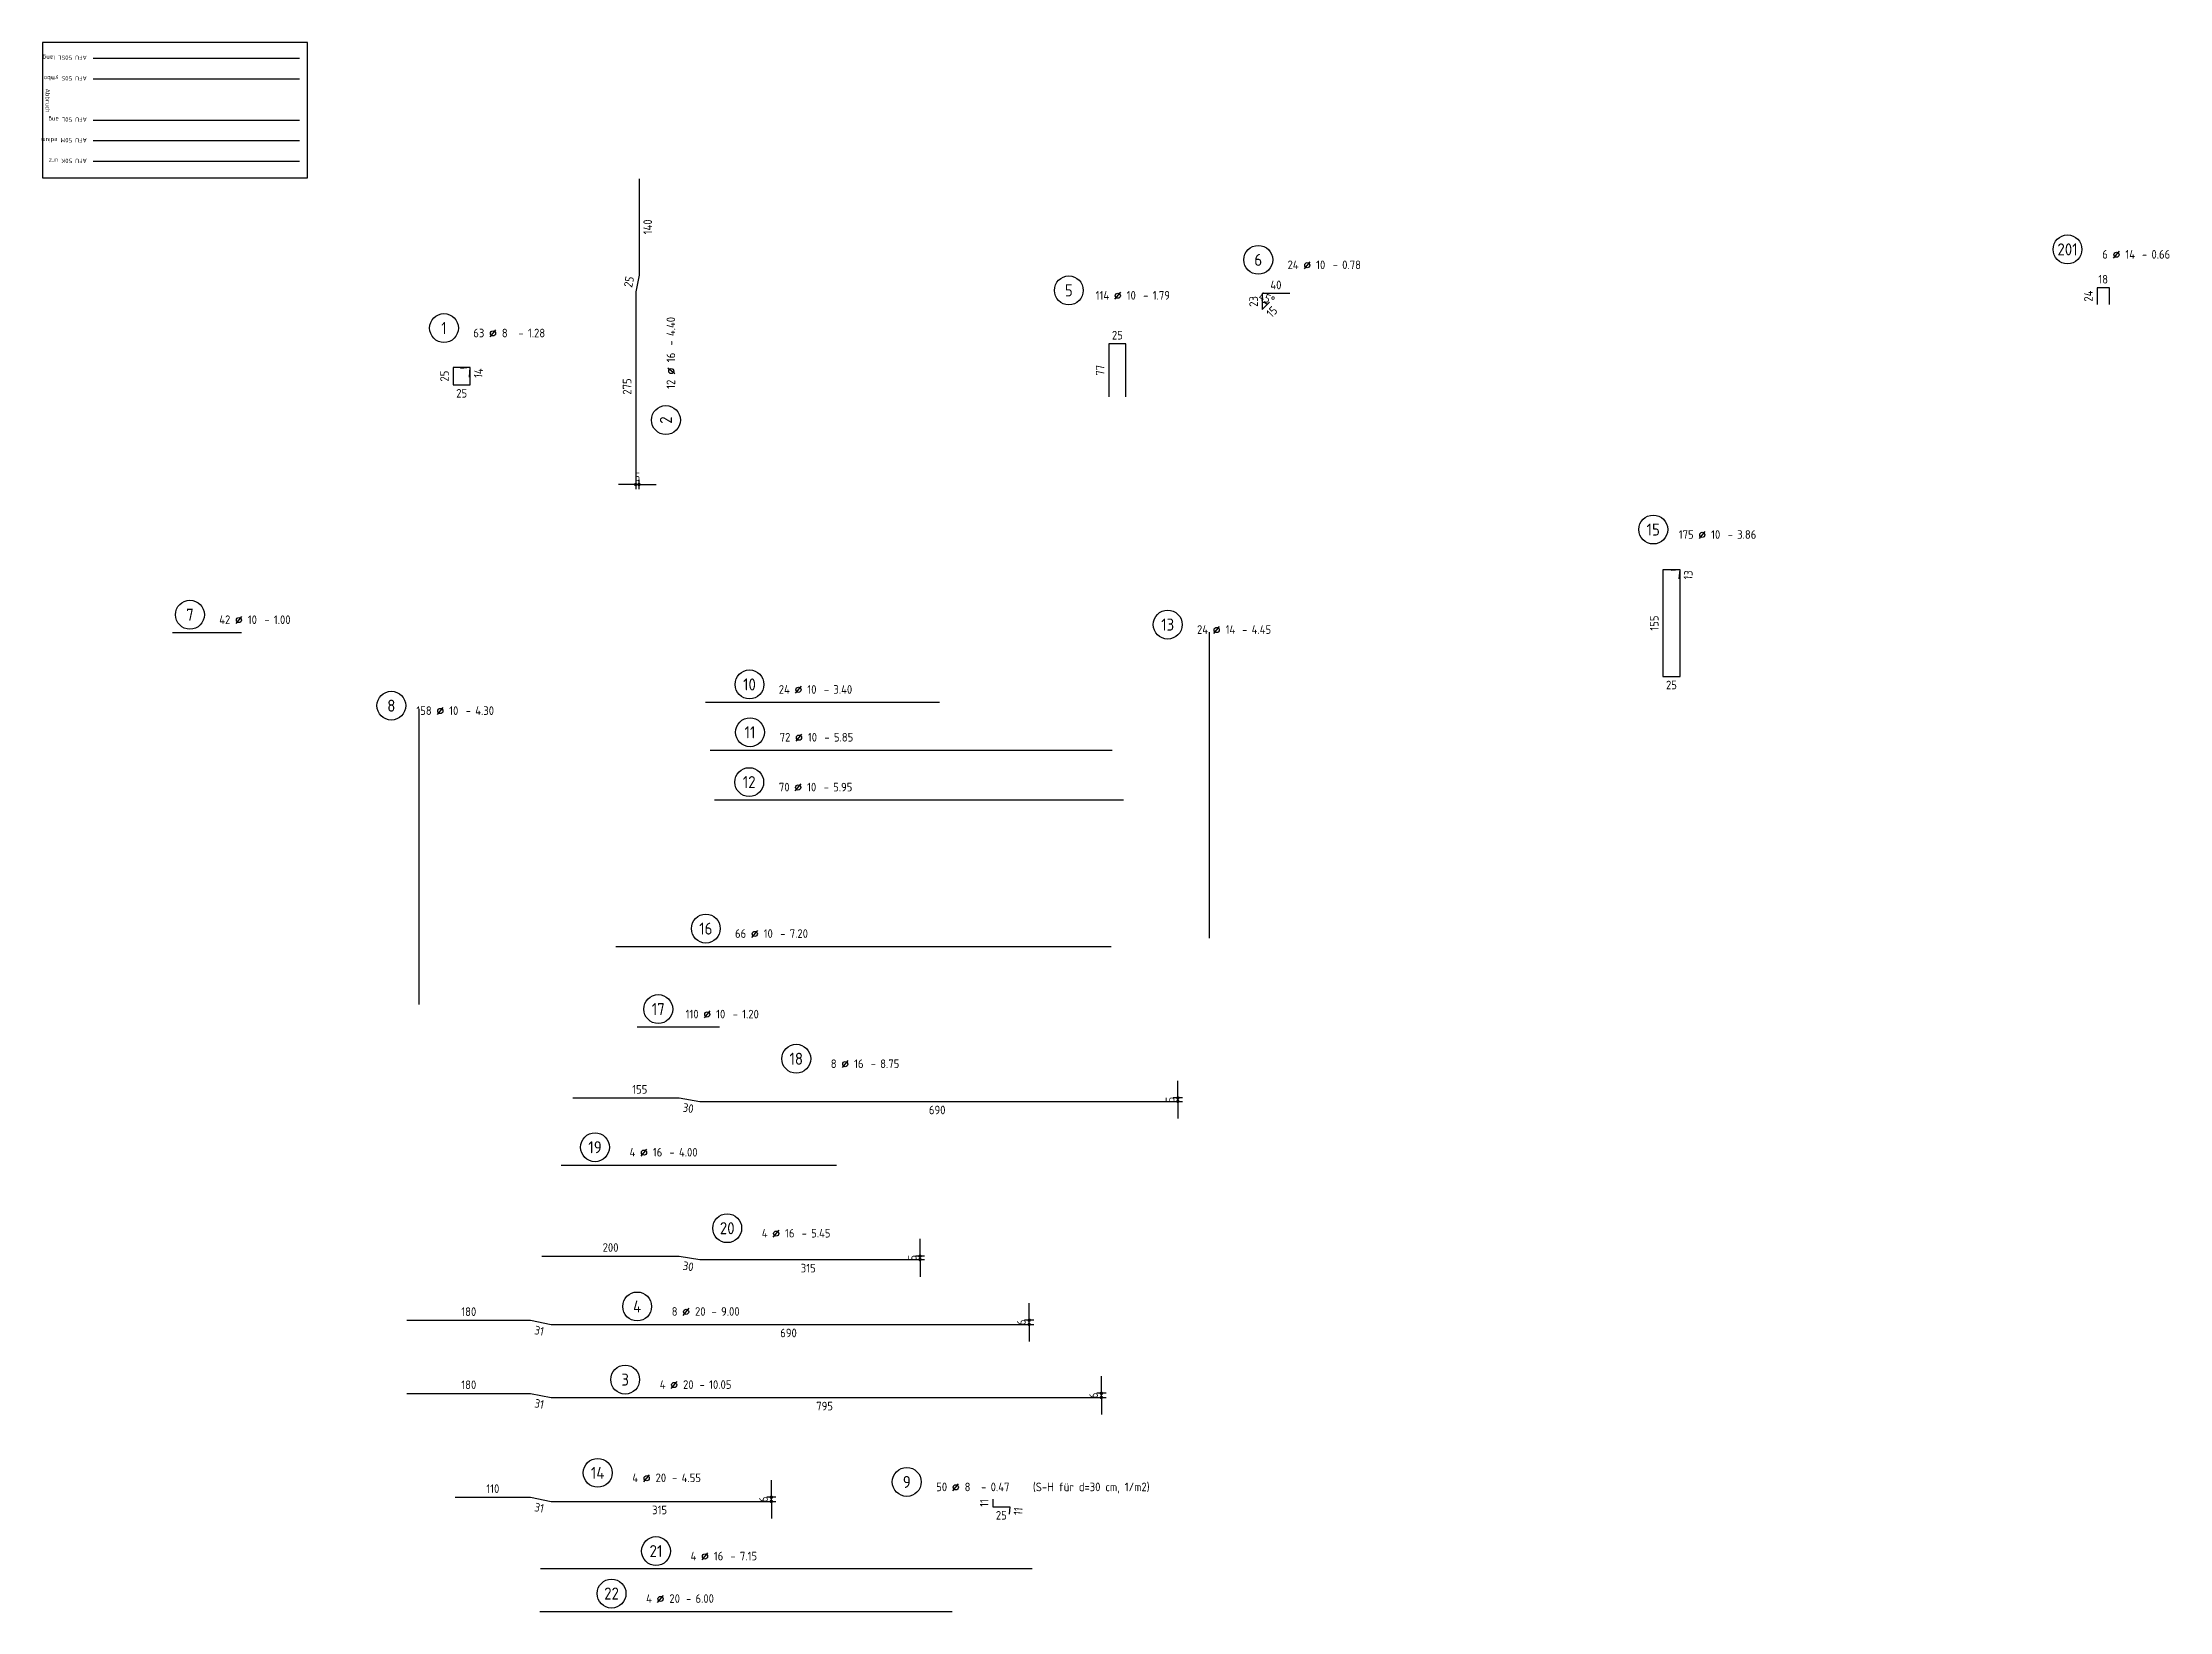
# Model space of a CAD drawing. Extents: x 28 to 142, y -30 to 32.
# Drawn here: x 110.82 to 141.75, y -9.48 to 13.33 of the extents above; entities that cross this region are included whole.
import ezdxf
from ezdxf.enums import TextEntityAlignment as Align

# ---------------------------------------------------------------- set-up
doc = ezdxf.new("R2010")
doc.units = 0
doc.header["$LTSCALE"] = 0.5
doc.linetypes.add('AUSGEZOGEN', pattern=[1000.01, 1000, 0.01])
for name, color, linetype in [('AFU', 7, 'Continuous'), ('MASSE', 7, 'Continuous'), ('RND', 7, 'Continuous')]:
    doc.layers.add(name, color=color, linetype=linetype)
doc.styles.add('txt', font='isocp.shx')
doc.linetypes.add('ABBRUCH', pattern='A,0.15,-0.15,["x",Standard,S=0.07,R=0,X=-0.1,Y=-0.0238],-0.005', length=0.305)
doc.linetypes.add('AFU_50K', pattern='A,0.15,["/",Standard,S=0.2,R=0,X=-0.01,Y=-0.1],0.07,["/",Standard,S=0.2,R=0,X=-0.01,Y=-0.1],0.15', length=0.37)
doc.linetypes.add('AFU_50L', pattern='A,0.75,["/",Standard,S=0.2,R=0,X=-0.01,Y=-0.1],0.07,["/",Standard,S=0.2,R=0,X=-0.01,Y=-0.1],0.75', length=1.57)
doc.linetypes.add('AFU_50M', pattern='A,0.45,["/",Standard,S=0.2,R=0,X=-0.01,Y=-0.1],0.07,["/",Standard,S=0.2,R=0,X=-0.01,Y=-0.1],0.45', length=0.97)
doc.linetypes.add('AFU_50S', pattern='A,0,-0.15,["/",Standard,S=0.2,R=0,X=-0.01,Y=-0.1],0,-0.07,["/",Standard,S=0.2,R=0,X=-0.01,Y=-0.1],-0.15', length=0.37)
doc.linetypes.add('AFU_50SL', pattern='A,0,-0.75,["/",Standard,S=0.2,R=0,X=-0.01,Y=-0.1],0,-0.07,["/",Standard,S=0.2,R=0,X=-0.01,Y=-0.1],-0.75', length=1.57)
doc.dimstyles.new('DOT_I', dxfattribs={"dimscale": 0.5, "dimtxt": 0.25, "dimasz": 0.25, "dimexe": 0.1, "dimexo": 0.3, "dimgap": 0.1, "dimtad": 1, "dimdec": 3, "dimzin": 3, "dimtxsty": 'txt', "dimblk": 'DOT', "dimblk1": 'DOT', "dimblk2": 'DOT', "dimsah": 1, "dimcen": 0.1, "dimse1": 1, "dimse2": 1, "dimazin": 0, "dimtfac": 1, "dimtdec": 4, "dimtix": 1, "dimtmove": 2, "dimatfit": 3, "dimfxl": 0, "dimtvp": 1, "dimtolj": 1, "dimtzin": 0, "dimarcsym": 0})

msp = doc.modelspace()

# ---------------------------------------------------------------- texts
at = {"layer": 'AFU', "color": 8, "linetype": 'AFU_50SL', "style": 'txt'}
msp.add_text('AFU 50SL lang', height=0.0625, rotation=180, dxfattribs=at).set_placement((111.4605, 13.1412))
at = {"layer": 'AFU', "color": 8, "linetype": 'AFU_50S', "style": 'txt'}
msp.add_text('AFU 50S ymbol', height=0.0625, rotation=180, dxfattribs=at).set_placement((111.4605, 12.8412))
at = {"layer": 'AFU', "color": 8, "linetype": 'ABBRUCH', "style": 'txt'}
msp.add_text('Abbruch', height=0.0625, rotation=270, dxfattribs=at).set_placement((110.861, 12.6603))
at = {"layer": 'AFU', "color": 8, "linetype": 'AFU_50L', "style": 'txt'}
msp.add_text('AFU 50L ang', height=0.0625, rotation=180, dxfattribs=at).set_placement((111.4605, 12.2412))
at = {"layer": 'AFU', "color": 8, "linetype": 'AFU_50M', "style": 'txt'}
msp.add_text('AFU 50M edium', height=0.0625, rotation=180, dxfattribs=at).set_placement((111.4605, 11.9412))
at = {"layer": 'AFU', "color": 8, "linetype": 'AFU_50K', "style": 'txt'}
msp.add_text('AFU 50K urz', height=0.0625, rotation=180, dxfattribs=at).set_placement((111.4605, 11.6412))
at = {"layer": 'RND', "color": 7, "linetype": 'AUSGEZOGEN', "style": 'txt'}
for s, rotation, p in [('140', 90, (119.6163, 10.6497)), ('25', 78.65959, (119.3441, 9.8513)), ('23', 90, (128.4282, 9.5657)), ('24', 90, (140.5696, 9.6437)), ('15', 45, (128.6946, 9.4154)), ('25', 90, (116.6612, 8.4802)), ('14', 84.99986, (117.1546, 8.5245)), ('275', 90, (119.317, 8.3288)), ('77', 90, (126.1973, 8.5647)), ('13', 84.99986, (134.7496, 5.589)), ('155', 90, (134.2558, 4.8897)), ('30', 350.53768, (120.2063, -2.1627)), ('30', 350.53768, (120.2063, -4.4619)), ('31', 348.69007, (118.0401, -5.3987)), ('31', 348.69007, (118.0401, -6.4619)), ('31', 348.69007, (118.0401, -7.9723)), ('11', 90, (124.5095, -7.9024)), ('11', 85, (125.0043, -8.0231))]:
    msp.add_text(s, height=0.125, rotation=rotation, dxfattribs=at).set_placement(p, align=Align.MIDDLE)
for s, p in [('18', (140.7846, 9.8887)), ('40', (128.7532, 9.8057)), ('25', (126.4473, 9.0747)), ('25', (116.9112, 8.2302)), ('25', (134.5058, 3.9897)), ('155', (119.5018, -1.8894)), ('690', (123.8268, -2.1894)), ('200', (119.0768, -4.1886)), ('315', (121.9518, -4.4886)), ('180', (117.0146, -5.1212)), ('690', (121.6646, -5.4312)), ('180', (117.0146, -6.1844)), ('795', (122.1896, -6.4944)), ('110', (117.3646, -7.6947)), ('315', (119.7896, -8.0047)), ('25', (124.7595, -8.0824))]:
    msp.add_text(s, height=0.125, dxfattribs=at).set_placement(p, align=Align.MIDDLE)

# ---------------------------------------------------------------- blocks, each defined once
blk = doc.blocks.new('RND_AUSZ')
at = {"layer": 'RND', "color": 7, "linetype": 'Continuous'}
blk.add_line((1.341, 0.262), (1.509, 0.466), dxfattribs=at)
at = {"layer": 'RND', "color": 1, "linetype": 'Continuous'}
blk.add_circle((0, 0.52), 0.42, dxfattribs=at)
at = {"layer": 'RND', "color": 7, "linetype": 'Continuous'}
blk.add_circle((1.425, 0.364), 0.075, dxfattribs=at)
at = {"layer": 'RND', "color": 7, "linetype": 'Continuous', "style": 'txt'}
blk.add_text('-', height=0.25, dxfattribs=at).set_placement((2.163, 0.25))
at = {"layer": 'RND', "color": 1, "linetype": 'Continuous', "style": 'txt'}
blk.add_attdef('POS', text='', height=0.35, dxfattribs=at).set_placement((0, 0.52), align=Align.MIDDLE)
at = {"layer": 'RND', "color": 7, "linetype": 'Continuous', "style": 'txt'}
for tag, p in [('WIEOFT', (-0.536, 0.25)), ('STK', (1.174, 0.25))]:
    blk.add_attdef(tag, text='', height=0.25, dxfattribs=at).set_placement(p, align=Align.RIGHT)
for tag, p in [('DS', (1.683, 0.25)), ('LANG', (2.441, 0.25)), ('TEXT', (3.669, 0.25))]:
    blk.add_attdef(tag, p, '', height=0.25, dxfattribs=at)
blk = doc.blocks.new('*D15')
at = {"layer": 'DEFPOINTS', "color": 0, "linetype": 'AUSGEZOGEN', "transparency": 16777216}
for p in [(128.553, 9.566), (128.553, 9.451), (128.603, 9.537), (128.606, 9.504)]:
    blk.add_point(p, dxfattribs=at)
at = {"layer": 'RND', "color": 0, "linetype": 'AUSGEZOGEN', "lineweight": -2, "transparency": 16777216}
blk.add_arc((128.553, 9.451), 0.1, 45, 90, dxfattribs=at)
at = {"layer": 'RND', "color": 0, "linetype": 'AUSGEZOGEN', "transparency": 16777216, "insert": (128.62, 9.612), "char_height": 0.125, "attachment_point": 5, "rotation": 337.5, "style": 'txt'}
blk.add_mtext('\\A1;45°', dxfattribs=at)
blk = doc.blocks.new('DOT')
at = {"layer": 'MASSE', "color": 7, "linetype": 'Continuous'}
for p, q in [((0, 0), (-1, 0)), ((0, 0.54), (0, -0.54))]:
    blk.add_line(p, q, dxfattribs=at)
at = {"layer": 'MASSE', "color": 7, "linetype": 'Continuous', "const_width": 0.2}
blk.add_lwpolyline([(-0.1, 0, 1), (0.1, 0, 1)], format="xyb", close=True, dxfattribs=at)
blk = doc.blocks.new('*D25')
at = {"layer": 'DEFPOINTS', "color": 0, "linetype": 'AUSGEZOGEN', "transparency": 16777216}
for p in [(127.327, -2.014), (127.327, -2.014), (127.327, -2.064)]:
    blk.add_point(p, dxfattribs=at)
at = {"layer": 'RND', "color": 0, "linetype": 'AUSGEZOGEN', "lineweight": -2, "transparency": 16777216}
for p, q in [((127.327, -1.889), (127.327, -1.764)), ((127.327, -2.064), (127.327, -2.014)), ((127.327, -2.189), (127.327, -2.314))]:
    blk.add_line(p, q, dxfattribs=at)
at = {"layer": 'RND', "color": 0, "linetype": 'AUSGEZOGEN', "lineweight": -2, "transparency": 16777216, "xscale": 0.125, "yscale": 0.125, "zscale": 0.125}
for p, rotation in [((127.327, -2.014), 270), ((127.327, -2.064), 90)]:
    blk.add_blockref('DOT', p, dxfattribs=dict(at, rotation=rotation))
at = {"layer": 'RND', "color": 0, "linetype": 'AUSGEZOGEN', "transparency": 16777216, "insert": (127.214, -2.039), "char_height": 0.125, "attachment_point": 5, "rotation": 90, "style": 'txt'}
blk.add_mtext('\\A1;5', dxfattribs=at)
blk = doc.blocks.new('*D26')
at = {"layer": 'DEFPOINTS', "color": 0, "linetype": 'AUSGEZOGEN', "transparency": 16777216}
for p in [(123.577, -4.314), (123.577, -4.314), (123.577, -4.364)]:
    blk.add_point(p, dxfattribs=at)
at = {"layer": 'RND', "color": 0, "linetype": 'AUSGEZOGEN', "lineweight": -2, "transparency": 16777216}
for p, q in [((123.577, -4.189), (123.577, -4.064)), ((123.577, -4.364), (123.577, -4.314)), ((123.577, -4.489), (123.577, -4.614))]:
    blk.add_line(p, q, dxfattribs=at)
at = {"layer": 'RND', "color": 0, "linetype": 'AUSGEZOGEN', "lineweight": -2, "transparency": 16777216, "xscale": 0.125, "yscale": 0.125, "zscale": 0.125}
for p, rotation in [((123.577, -4.314), 270), ((123.577, -4.364), 90)]:
    blk.add_blockref('DOT', p, dxfattribs=dict(at, rotation=rotation))
at = {"layer": 'RND', "color": 0, "linetype": 'AUSGEZOGEN', "transparency": 16777216, "insert": (123.464, -4.339), "char_height": 0.125, "attachment_point": 5, "rotation": 90, "style": 'txt'}
blk.add_mtext('\\A1;5', dxfattribs=at)
blk = doc.blocks.new('*D29')
at = {"layer": 'DEFPOINTS', "color": 0, "linetype": 'AUSGEZOGEN', "transparency": 16777216}
for p in [(125.165, -5.246), (125.165, -5.246), (125.165, -5.306)]:
    blk.add_point(p, dxfattribs=at)
at = {"layer": 'RND', "color": 0, "linetype": 'AUSGEZOGEN', "lineweight": -2, "transparency": 16777216}
for p, q in [((125.165, -5.121), (125.165, -4.996)), ((125.165, -5.306), (125.165, -5.246)), ((125.165, -5.431), (125.165, -5.556))]:
    blk.add_line(p, q, dxfattribs=at)
at = {"layer": 'RND', "color": 0, "linetype": 'AUSGEZOGEN', "lineweight": -2, "transparency": 16777216, "xscale": 0.125, "yscale": 0.125, "zscale": 0.125}
for p, rotation in [((125.165, -5.246), 270), ((125.165, -5.306), 90)]:
    blk.add_blockref('DOT', p, dxfattribs=dict(at, rotation=rotation))
at = {"layer": 'RND', "color": 0, "linetype": 'AUSGEZOGEN', "transparency": 16777216, "insert": (125.052, -5.276), "char_height": 0.125, "attachment_point": 5, "rotation": 90, "style": 'txt'}
blk.add_mtext('\\A1;6', dxfattribs=at)
blk = doc.blocks.new('*D31')
at = {"layer": 'DEFPOINTS', "color": 0, "linetype": 'AUSGEZOGEN', "transparency": 16777216}
for p in [(126.215, -6.309), (126.215, -6.309), (126.215, -6.369)]:
    blk.add_point(p, dxfattribs=at)
at = {"layer": 'RND', "color": 0, "linetype": 'AUSGEZOGEN', "lineweight": -2, "transparency": 16777216}
for p, q in [((126.215, -6.184), (126.215, -6.059)), ((126.215, -6.369), (126.215, -6.309)), ((126.215, -6.494), (126.215, -6.619))]:
    blk.add_line(p, q, dxfattribs=at)
at = {"layer": 'RND', "color": 0, "linetype": 'AUSGEZOGEN', "lineweight": -2, "transparency": 16777216, "xscale": 0.125, "yscale": 0.125, "zscale": 0.125}
for p, rotation in [((126.215, -6.309), 270), ((126.215, -6.369), 90)]:
    blk.add_blockref('DOT', p, dxfattribs=dict(at, rotation=rotation))
at = {"layer": 'RND', "color": 0, "linetype": 'AUSGEZOGEN', "transparency": 16777216, "insert": (126.102, -6.339), "char_height": 0.125, "attachment_point": 5, "rotation": 90, "style": 'txt'}
blk.add_mtext('\\A1;6', dxfattribs=at)
blk = doc.blocks.new('*D32')
at = {"layer": 'DEFPOINTS', "color": 0, "linetype": 'AUSGEZOGEN', "transparency": 16777216}
for p in [(121.415, -7.82), (121.415, -7.82), (121.415, -7.88)]:
    blk.add_point(p, dxfattribs=at)
at = {"layer": 'RND', "color": 0, "linetype": 'AUSGEZOGEN', "lineweight": -2, "transparency": 16777216}
for p, q in [((121.415, -7.695), (121.415, -7.57)), ((121.415, -7.88), (121.415, -7.82)), ((121.415, -8.005), (121.415, -8.13))]:
    blk.add_line(p, q, dxfattribs=at)
at = {"layer": 'RND', "color": 0, "linetype": 'AUSGEZOGEN', "lineweight": -2, "transparency": 16777216, "xscale": 0.125, "yscale": 0.125, "zscale": 0.125}
for p, rotation in [((121.415, -7.82), 270), ((121.415, -7.88), 90)]:
    blk.add_blockref('DOT', p, dxfattribs=dict(at, rotation=rotation))
at = {"layer": 'RND', "color": 0, "linetype": 'AUSGEZOGEN', "transparency": 16777216, "insert": (121.302, -7.85), "char_height": 0.125, "attachment_point": 5, "rotation": 90, "style": 'txt'}
blk.add_mtext('\\A1;6', dxfattribs=at)
blk = doc.blocks.new('*D47')
at = {"layer": 'DEFPOINTS', "color": 0, "linetype": 'AUSGEZOGEN', "transparency": 16777216}
for p in [(123.577, -4.314), (123.577, -4.314), (123.577, -4.364)]:
    blk.add_point(p, dxfattribs=at)
at = {"layer": 'RND', "color": 0, "linetype": 'AUSGEZOGEN', "lineweight": -2, "transparency": 16777216}
for p, q in [((123.577, -4.189), (123.577, -4.064)), ((123.577, -4.364), (123.577, -4.314)), ((123.577, -4.489), (123.577, -4.614))]:
    blk.add_line(p, q, dxfattribs=at)
at = {"layer": 'RND', "color": 0, "linetype": 'AUSGEZOGEN', "lineweight": -2, "transparency": 16777216, "xscale": 0.125, "yscale": 0.125, "zscale": 0.125}
for p, rotation in [((123.577, -4.314), 270), ((123.577, -4.364), 90)]:
    blk.add_blockref('DOT', p, dxfattribs=dict(at, rotation=rotation))
at = {"layer": 'RND', "color": 0, "linetype": 'AUSGEZOGEN', "transparency": 16777216, "insert": (123.464, -4.339), "char_height": 0.125, "attachment_point": 5, "rotation": 90, "style": 'txt'}
blk.add_mtext('\\A1;5', dxfattribs=at)
blk = doc.blocks.new('*D50')
at = {"layer": 'DEFPOINTS', "color": 0, "linetype": 'AUSGEZOGEN', "transparency": 16777216}
for p in [(119.442, 6.904), (119.491, 6.904), (119.491, 6.904)]:
    blk.add_point(p, dxfattribs=at)
at = {"layer": 'RND', "color": 0, "linetype": 'AUSGEZOGEN', "lineweight": -2, "transparency": 16777216}
for p, q in [((119.317, 6.904), (119.192, 6.904)), ((119.442, 6.904), (119.491, 6.904)), ((119.616, 6.904), (119.741, 6.904))]:
    blk.add_line(p, q, dxfattribs=at)
at = {"layer": 'RND', "color": 0, "linetype": 'AUSGEZOGEN', "lineweight": -2, "transparency": 16777216, "xscale": 0.125, "yscale": 0.125, "zscale": 0.125}
blk.add_blockref('DOT', (119.442, 6.904), dxfattribs=at)
at = {"layer": 'RND', "color": 0, "linetype": 'AUSGEZOGEN', "lineweight": -2, "transparency": 16777216, "xscale": 0.125, "yscale": 0.125, "zscale": 0.125, "rotation": 180}
blk.add_blockref('DOT', (119.491, 6.904), dxfattribs=at)
at = {"layer": 'RND', "color": 0, "linetype": 'AUSGEZOGEN', "transparency": 16777216, "insert": (119.467, 7.016), "char_height": 0.125, "attachment_point": 5, "style": 'txt'}
blk.add_mtext('\\A1;5', dxfattribs=at)

# ---------------------------------------------------------------- dimensions: what is measured, and where the dimension line sits
at = {"layer": 'RND', "color": 7, "linetype": 'AUSGEZOGEN'}
dim = msp.add_angular_dim_3p(base=(128.6032, 9.5373), center=(128.5532, 9.4507), p1=(128.6062, 9.5038), p2=(128.5532, 9.5657), dimstyle='DOT_I', override={"dimdec": 2, "dimadec": 0}, dxfattribs=at)
dim.commit()
dim.dimension.update_dxf_attribs({"geometry": '*D15', "text_midpoint": (128.6202, 9.6124), "dimtype": 165})
dim = msp.add_linear_dim(base=(119.4913, 6.9038), p1=(119.442, 6.9038), p2=(119.4913, 6.9038), dimstyle='DOT_I', override={"dimdec": 0, "dimlfac": 100}, dxfattribs=at)
dim.commit()
dim.dimension.update_dxf_attribs({"geometry": '*D50', "text_midpoint": (119.4666, 7.0163)})
for base, p1, p2, override, picture, middle in [((127.3268, -2.0144), (127.3268, -2.0644), (127.3268, -2.0144), {"dimdec": 0, "dimlfac": 100}, '*D25', (127.2143, -2.0394)), ((123.5768, -4.3136), (123.5768, -4.3636), (123.5768, -4.3136), {"dimdec": 0, "dimlfac": 100, "dimrnd": 0.0005}, '*D26', (123.4643, -4.3386)), ((123.5768, -4.3136), (123.5768, -4.3636), (123.5768, -4.3136), {"dimdec": 0, "dimlfac": 100}, '*D47', (123.4643, -4.3386)), ((125.1646, -5.2462), (125.1646, -5.3062), (125.1646, -5.2462), {"dimdec": 0, "dimlfac": 100}, '*D29', (125.0521, -5.2762)), ((126.2146, -6.3094), (126.2146, -6.3694), (126.2146, -6.3094), {"dimdec": 0, "dimlfac": 100}, '*D31', (126.1021, -6.3394)), ((121.4146, -7.8197), (121.4146, -7.8797), (121.4146, -7.8197), {"dimdec": 0, "dimlfac": 100, "dimrnd": 0.0005}, '*D32', (121.3021, -7.8497))]:
    dim = msp.add_linear_dim(base=base, p1=p1, p2=p2, angle=90, dimstyle='DOT_I', override=override, dxfattribs=at)
    dim.commit()
    dim.dimension.update_dxf_attribs({"geometry": picture, "text_midpoint": middle})

# ---------------------------------------------------------------- linework, layer by layer
at = {"layer": 'AFU', "color": 8, "linetype": 'AFU_50SL'}
msp.add_line((111.5517, 13.1036), (114.5517, 13.1036), dxfattribs=at)
at = {"layer": 'AFU', "color": 8, "linetype": 'AFU_50S'}
msp.add_line((111.5517, 12.8036), (114.5517, 12.8036), dxfattribs=at)
at = {"layer": 'AFU', "color": 8, "linetype": 'AFU_50L'}
msp.add_line((111.5517, 12.2036), (114.5517, 12.2036), dxfattribs=at)
at = {"layer": 'AFU', "color": 8, "linetype": 'AFU_50M'}
msp.add_line((111.5517, 11.9036), (114.5517, 11.9036), dxfattribs=at)
at = {"layer": 'AFU', "color": 8, "linetype": 'AFU_50K'}
msp.add_line((111.5517, 11.6036), (114.5517, 11.6036), dxfattribs=at)
at = {"layer": 'AFU', "color": 8, "linetype": 'ABBRUCH'}
msp.add_lwpolyline([(114.6703, 13.3297), (110.8157, 13.3297), (110.8157, 11.363), (114.6703, 11.363)], close=True, dxfattribs=at)
at = {"layer": 'RND', "color": 1, "linetype": 'AUSGEZOGEN'}
for points in [[(119.4913, 11.3497), (119.4913, 9.9497), (119.442, 9.7038), (119.442, 6.9538)], [(128.9532, 9.6807), (128.5532, 9.6807), (128.5532, 9.4507), (128.6593, 9.5568)], [(140.8746, 9.5237), (140.8746, 9.7637), (140.6946, 9.7637), (140.6946, 9.5237)], [(126.5723, 8.1797), (126.5723, 8.9497), (126.3223, 8.9497), (126.3223, 8.1797)], [(117.024, 8.4657), (117.0362, 8.6052), (116.7862, 8.6052), (116.7862, 8.3552), (117.0362, 8.3552), (117.0362, 8.6052), (116.8967, 8.593)], [(134.6194, 5.5352), (134.6308, 5.6647), (134.3808, 5.6647), (134.3808, 4.1147), (134.6308, 4.1147), (134.6308, 5.6647), (134.5013, 5.6533)], [(112.7077, 4.7513), (113.7077, 4.7513)], [(127.7852, 0.3087), (127.7852, 4.7587)], [(120.4586, 3.7374), (123.8586, 3.7374)], [(116.2953, -0.6562), (116.2953, 3.6438)], [(120.5233, 3.0418), (126.3733, 3.0418)], [(120.5862, 2.3174), (126.5362, 2.3174)], [(119.1554, 0.1879), (126.3554, 0.1879)], [(119.4618, -0.9828), (120.6618, -0.9828)], [(118.5268, -2.0144), (120.0768, -2.0144), (120.3768, -2.0644), (127.2768, -2.0644)], [(118.3607, -2.9912), (122.3607, -2.9912)], [(118.0768, -4.3136), (120.0768, -4.3136), (120.3768, -4.3636), (123.5268, -4.3636)], [(116.1146, -5.2462), (117.9146, -5.2462), (118.2146, -5.3062), (125.1146, -5.3062)], [(116.1146, -6.3094), (117.9146, -6.3094), (118.2146, -6.3694), (126.1646, -6.3694)], [(116.8146, -7.8197), (117.9146, -7.8197), (118.2146, -7.8797), (121.3646, -7.8797)], [(124.6345, -7.8474), (124.6345, -7.9574), (124.8845, -7.9574), (124.8749, -8.067)], [(125.208, -8.8624), (118.058, -8.8624)], [(118.0469, -9.4801), (124.0469, -9.4801)]]:
    msp.add_lwpolyline(points, dxfattribs=at)

# ---------------------------------------------------------------- block references
at = {"layer": 'RND', "color": 7, "linetype": 'AUSGEZOGEN', "xscale": 0.5, "yscale": 0.5, "zscale": 0.5}
for p, values in [((140.2658, 10.0629), {'POS': '201', 'STK': '6', 'DS': '14', 'LANG': '0.66'}), ((125.7414, 9.4669), {'POS': '5', 'STK': '114', 'DS': '10', 'LANG': '1.79'}), ((116.6541, 8.9191), {'POS': '1', 'STK': '63', 'DS': '8', 'LANG': '1.28'}), ((134.2412, 5.9895), {'POS': '15', 'STK': '175', 'DS': '10', 'LANG': '3.86'}), ((127.1794, 4.6075), {'POS': '13', 'STK': '24', 'DS': '14', 'LANG': '4.45'}), ((119.7703, -0.9828), {'POS': '17', 'STK': '110', 'DS': '10', 'LANG': '1.20'}), ((120.7731, -4.1684), {'POS': '20', 'STK': '4', 'DS': '16', 'LANG': '5.45'}), ((119.2892, -6.3694), {'POS': '3', 'STK': '4', 'DS': '20', 'LANG': '10.05'}), ((118.8897, -7.7248), {'POS': '14', 'STK': '4', 'DS': '20', 'LANG': '4.55'}), ((123.3845, -7.8574), {'POS': '9', 'STK': '50', 'DS': '8', 'LANG': '0.47', 'TEXT': '(S-H für d=30 cm, 1/m2)'}), ((119.7373, -8.8624), {'POS': '21', 'STK': '4', 'DS': '16', 'LANG': '7.15'}), ((119.0912, -9.4801), {'POS': '22', 'STK': '4', 'DS': '20', 'LANG': '6.00'})]:
    msp.add_blockref('RND_AUSZ', p, dxfattribs=at).add_auto_attribs(values)
at = {"layer": 'RND', "color": 1, "linetype": 'AUSGEZOGEN', "xscale": 0.5, "yscale": 0.5, "zscale": 0.5}
for p, values in [((128.4965, 9.9105), {'POS': '6', 'STK': '24', 'DS': '10', 'LANG': '0.78'}), ((112.9593, 4.7513), {'POS': '7', 'STK': '42', 'DS': '10', 'LANG': '1.00'}), ((121.0972, 3.7374), {'POS': '10', 'STK': '24', 'DS': '10', 'LANG': '3.40'}), ((115.8881, 3.429), {'POS': '8', 'STK': '158', 'DS': '10', 'LANG': '4.30'}), ((121.1047, 3.0418), {'POS': '11', 'STK': '72', 'DS': '10', 'LANG': '5.85'}), ((121.0933, 2.3174), {'POS': '12', 'STK': '70', 'DS': '10', 'LANG': '5.95'}), ((120.4621, 0.1879), {'POS': '16', 'STK': '66', 'DS': '10', 'LANG': '7.20'}), ((121.7773, -1.7046), {'POS': '18', 'STK': '8', 'DS': '16', 'LANG': '8.75'}), ((118.8505, -2.9912), {'POS': '19', 'STK': '4', 'DS': '16', 'LANG': '4.00'}), ((119.4635, -5.3062), {'POS': '4', 'STK': '8', 'DS': '20', 'LANG': '9.00'})]:
    msp.add_blockref('RND_AUSZ', p, dxfattribs=at).add_auto_attribs(values)
at = {"layer": 'RND', "color": 102, "linetype": 'AUSGEZOGEN', "xscale": 0.5, "yscale": 0.5, "zscale": 0.5, "rotation": 90}
msp.add_blockref('RND_AUSZ', (120.1415, 7.8413), dxfattribs=at).add_auto_attribs({'POS': '2', 'STK': '12', 'DS': '16', 'LANG': '4.40'})

msp.set_redraw_order([(e.dxf.handle, doc.entitydb.next_handle()) for e in msp.query("TEXT MTEXT ATTDEF DIMENSION ARC_DIMENSION")])  # texts and dimensions are drawn at this point

doc.saveas('drawing.dxf')
